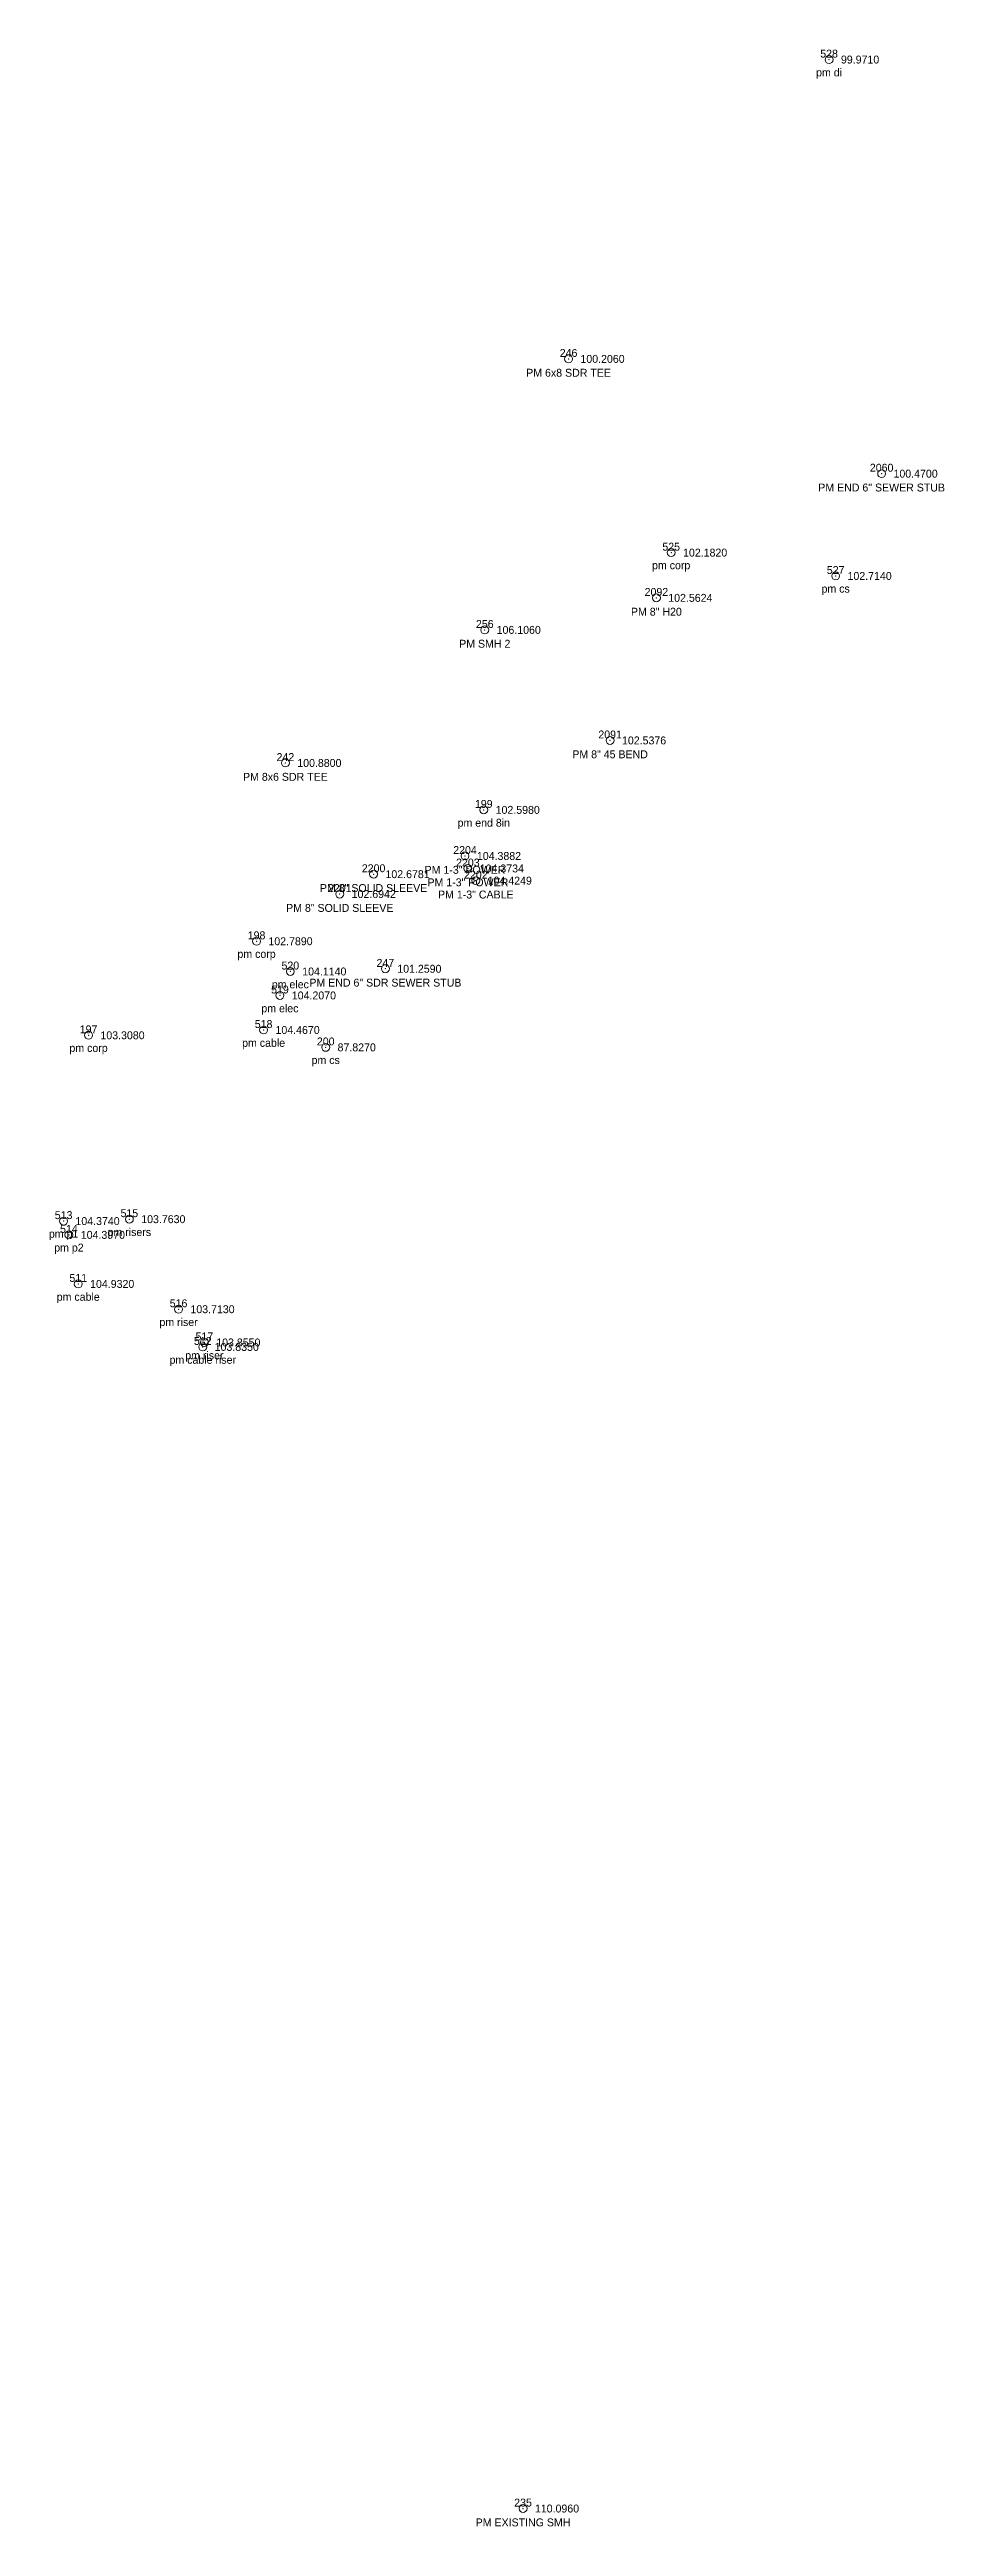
# Model space of a CAD drawing. Extents: x 1196333 to 1196982, y 245092 to 245652.
# Drawn here: x 1196714 to 1196770.5, y 245342.7 to 245499.1 of the extents above; entities that cross this region are included whole.
import ezdxf
from ezdxf.enums import TextEntityAlignment as Align

# ---------------------------------------------------------------- set-up
doc = ezdxf.new("R2010")
doc.units = 21
doc.header["$LTSCALE"] = 50
doc.header["$MEASUREMENT"] = 0
for name, color, linetype, lineweight, true_color in [('PNTDESC', 3, 'Continuous', 0, 0x00ff00), ('PNTELEV', 5, 'Continuous', 0, 0x0000ff), ('PNTS', 1, 'Continuous', 0, 0xff0000)]:
    doc.layers.add(name, color=color, linetype=linetype, lineweight=lineweight, true_color=true_color)
doc.layers.add('PNTNO', color=7, linetype='Continuous', lineweight=0)
doc.styles.add('PTXT', font='txt', dxfattribs={"height": 0.304801})

msp = doc.modelspace()

# ---------------------------------------------------------------- texts
at = {"layer": 'PNTDESC', "style": 'PTXT'}
for s, p in [('pm di', (1196763.195, 245497.564, 99.971)), ('PM 6x8 SDR TEE', (1196746.75, 245478.663, 100.206)), ('PM END 6" SEWER STUB', (1196766.5146, 245471.4168, 100.47)), ('pm corp', (1196753.228, 245466.432, 102.182)), ('pm cs', (1196763.611, 245464.957, 102.714)), ('PM 8" H20', (1196752.2939, 245463.575, 102.5624)), ('PM SMH 2', (1196741.459, 245461.553, 106.106)), ('PM 8" 45 BEND', (1196749.3722, 245454.5729, 102.5376)), ('PM 8x6 SDR TEE', (1196728.873, 245453.15, 100.88)), ('pm end 8in', (1196741.396, 245450.189, 102.598)), ('PM 1-3" POWER', (1196740.2117, 245447.2776, 104.3882)), ('PM 8" SOLID SLEEVE', (1196734.441, 245446.1276, 102.6781)), ('PM 1-3" POWER', (1196740.3923, 245446.4893, 104.3734)), ('PM 1-3" CABLE', (1196740.8936, 245445.7191, 104.4249)), ('PM 8" SOLID SLEEVE', (1196732.3046, 245444.8734, 102.6942)), ('pm corp', (1196727.051, 245441.893, 102.789)), ('pm elec', (1196729.184, 245439.984, 104.114)), ('PM END 6" SDR SEWER STUB', (1196735.185, 245440.155, 101.259)), ('pm elec', (1196728.527, 245438.471, 104.207)), ('pm cable', (1196727.497, 245436.29, 104.467)), ('pm corp', (1196716.445, 245435.955, 103.308)), ('pm cs', (1196731.417, 245435.193, 87.827)), ('pm p1', (1196714.868, 245424.225, 104.374)), ('pm risers', (1196719.021, 245424.345, 103.763)), ('pm p2', (1196715.205, 245423.354, 104.397)), ('pm cable', (1196715.793, 245420.256, 104.932)), ('pm riser', (1196722.127, 245418.659, 103.713)), ('pm cable riser', (1196723.657, 245416.279, 103.835)), ('pm riser', (1196723.756, 245416.561, 103.855)), ('PM EXISTING SMH', (1196743.876, 245342.934, 110.096))]:
    msp.add_text(s, height=0.5, dxfattribs=at).set_placement(p, align=Align.MIDDLE)
at = {"layer": 'PNTELEV', "style": 'PTXT'}
for s, p in [('99.9710', (1196763.945, 245498.189, 99.971)), ('100.2060', (1196747.5, 245479.288, 100.206)), ('100.4700', (1196767.2646, 245472.0418, 100.47)), ('102.1820', (1196753.978, 245467.057, 102.182)), ('102.7140', (1196764.361, 245465.582, 102.714)), ('102.5624', (1196753.0439, 245464.2, 102.5624)), ('106.1060', (1196742.209, 245462.178, 106.106)), ('102.5376', (1196750.1222, 245455.1979, 102.5376)), ('100.8800', (1196729.623, 245453.775, 100.88)), ('102.5980', (1196742.146, 245450.814, 102.598)), ('102.6781', (1196735.191, 245446.7526, 102.6781)), ('104.3882', (1196740.9617, 245447.9026, 104.3882)), ('104.3734', (1196741.1423, 245447.1143, 104.3734)), ('102.6942', (1196733.0546, 245445.4984, 102.6942)), ('104.4249', (1196741.6436, 245446.3441, 104.4249)), ('102.7890', (1196727.801, 245442.518, 102.789)), ('104.1140', (1196729.934, 245440.609, 104.114)), ('101.2590', (1196735.935, 245440.78, 101.259)), ('104.2070', (1196729.277, 245439.096, 104.207)), ('103.3080', (1196717.195, 245436.58, 103.308)), ('104.4670', (1196728.247, 245436.915, 104.467)), ('87.8270', (1196732.167, 245435.818, 87.827)), ('104.3740', (1196715.618, 245424.85, 104.374)), ('103.7630', (1196719.771, 245424.97, 103.763)), ('104.3970', (1196715.955, 245423.979, 104.397)), ('104.9320', (1196716.543, 245420.881, 104.932)), ('103.7130', (1196722.877, 245419.284, 103.713)), ('103.8550', (1196724.506, 245417.186, 103.855)), ('103.8350', (1196724.407, 245416.904, 103.835)), ('110.0960', (1196744.626, 245343.559, 110.096))]:
    msp.add_text(s, height=0.5, dxfattribs=at).set_placement(p)
at = {"layer": 'PNTNO', "style": 'PTXT'}
for s, p in [('528', (1196763.195, 245498.814, 99.971)), ('246', (1196746.75, 245479.913, 100.206)), ('2060', (1196766.5146, 245472.6668, 100.47)), ('525', (1196753.228, 245467.682, 102.182)), ('527', (1196763.611, 245466.207, 102.714)), ('2092', (1196752.2939, 245464.825, 102.5624)), ('256', (1196741.459, 245462.803, 106.106)), ('2091', (1196749.3722, 245455.8229, 102.5376)), ('242', (1196728.873, 245454.4, 100.88)), ('199', (1196741.396, 245451.439, 102.598)), ('2204', (1196740.2117, 245448.5276, 104.3882)), ('2200', (1196734.441, 245447.3776, 102.6781)), ('2203', (1196740.3923, 245447.7393, 104.3734)), ('2202', (1196740.8936, 245446.9691, 104.4249)), ('2201', (1196732.3046, 245446.1234, 102.6942)), ('198', (1196727.051, 245443.143, 102.789)), ('520', (1196729.184, 245441.234, 104.114)), ('247', (1196735.185, 245441.405, 101.259)), ('519', (1196728.527, 245439.721, 104.207)), ('518', (1196727.497, 245437.54, 104.467)), ('197', (1196716.445, 245437.205, 103.308)), ('200', (1196731.417, 245436.443, 87.827)), ('513', (1196714.868, 245425.475, 104.374)), ('515', (1196719.021, 245425.595, 103.763)), ('514', (1196715.205, 245424.604, 104.397)), ('511', (1196715.793, 245421.506, 104.932)), ('516', (1196722.127, 245419.909, 103.713)), ('512', (1196723.657, 245417.529, 103.835)), ('517', (1196723.756, 245417.811, 103.855)), ('235', (1196743.876, 245344.184, 110.096))]:
    msp.add_text(s, height=0.5, dxfattribs=at).set_placement(p, align=Align.MIDDLE)

# ---------------------------------------------------------------- linework, layer by layer
at = {"layer": 'PNTS', "linetype": 'Continuous'}
for centre in [(1196763.195, 245498.439, 99.971), (1196746.75, 245479.538, 100.206), (1196766.5146, 245472.2918, 100.47), (1196753.228, 245467.307, 102.182), (1196763.611, 245465.832, 102.714), (1196752.2939, 245464.45, 102.5624), (1196741.459, 245462.428, 106.106), (1196749.3722, 245455.4479, 102.5376), (1196728.873, 245454.025, 100.88), (1196741.396, 245451.064, 102.598), (1196734.441, 245447.0026, 102.6781), (1196740.2117, 245448.1526, 104.3882), (1196740.3923, 245447.3643, 104.3734), (1196732.3046, 245445.7484, 102.6942), (1196740.8936, 245446.5941, 104.4249), (1196727.051, 245442.768, 102.789), (1196729.184, 245440.859, 104.114), (1196735.185, 245441.03, 101.259), (1196728.527, 245439.346, 104.207), (1196716.445, 245436.83, 103.308), (1196727.497, 245437.165, 104.467), (1196731.417, 245436.068, 87.827), (1196714.868, 245425.1, 104.374), (1196719.021, 245425.22, 103.763), (1196715.205, 245424.229, 104.397), (1196715.793, 245421.131, 104.932), (1196722.127, 245419.534, 103.713), (1196723.756, 245417.436, 103.855), (1196723.657, 245417.154, 103.835), (1196743.876, 245343.809, 110.096)]:
    msp.add_circle(centre, 0.25, dxfattribs=at)
at = {"layer": 'PNTS'}
for p in [(1196763.195, 245498.439, 99.971), (1196746.75, 245479.538, 100.206), (1196766.5146, 245472.2918, 100.47), (1196753.228, 245467.307, 102.182), (1196752.2939, 245464.45, 102.5624), (1196763.611, 245465.832, 102.714), (1196741.459, 245462.428, 106.106), (1196749.3722, 245455.4479, 102.5376), (1196728.873, 245454.025, 100.88), (1196741.396, 245451.064, 102.598), (1196740.2117, 245448.1526, 104.3882), (1196740.3923, 245447.3643, 104.3734), (1196732.3046, 245445.7484, 102.6942), (1196734.441, 245447.0026, 102.6781), (1196740.8936, 245446.5941, 104.4249), (1196727.051, 245442.768, 102.789), (1196735.185, 245441.03, 101.259), (1196729.184, 245440.859, 104.114), (1196728.527, 245439.346, 104.207), (1196716.445, 245436.83, 103.308), (1196727.497, 245437.165, 104.467), (1196731.417, 245436.068, 87.827), (1196714.868, 245425.1, 104.374), (1196715.205, 245424.229, 104.397), (1196719.021, 245425.22, 103.763), (1196715.793, 245421.131, 104.932), (1196722.127, 245419.534, 103.713), (1196723.657, 245417.154, 103.835), (1196723.756, 245417.436, 103.855), (1196743.876, 245343.809, 110.096)]:
    msp.add_point(p, dxfattribs=at)

msp.set_redraw_order([(e.dxf.handle, doc.entitydb.next_handle()) for e in msp.query("TEXT MTEXT ATTDEF DIMENSION ARC_DIMENSION")])  # texts and dimensions are drawn at this point

doc.saveas('drawing.dxf')
